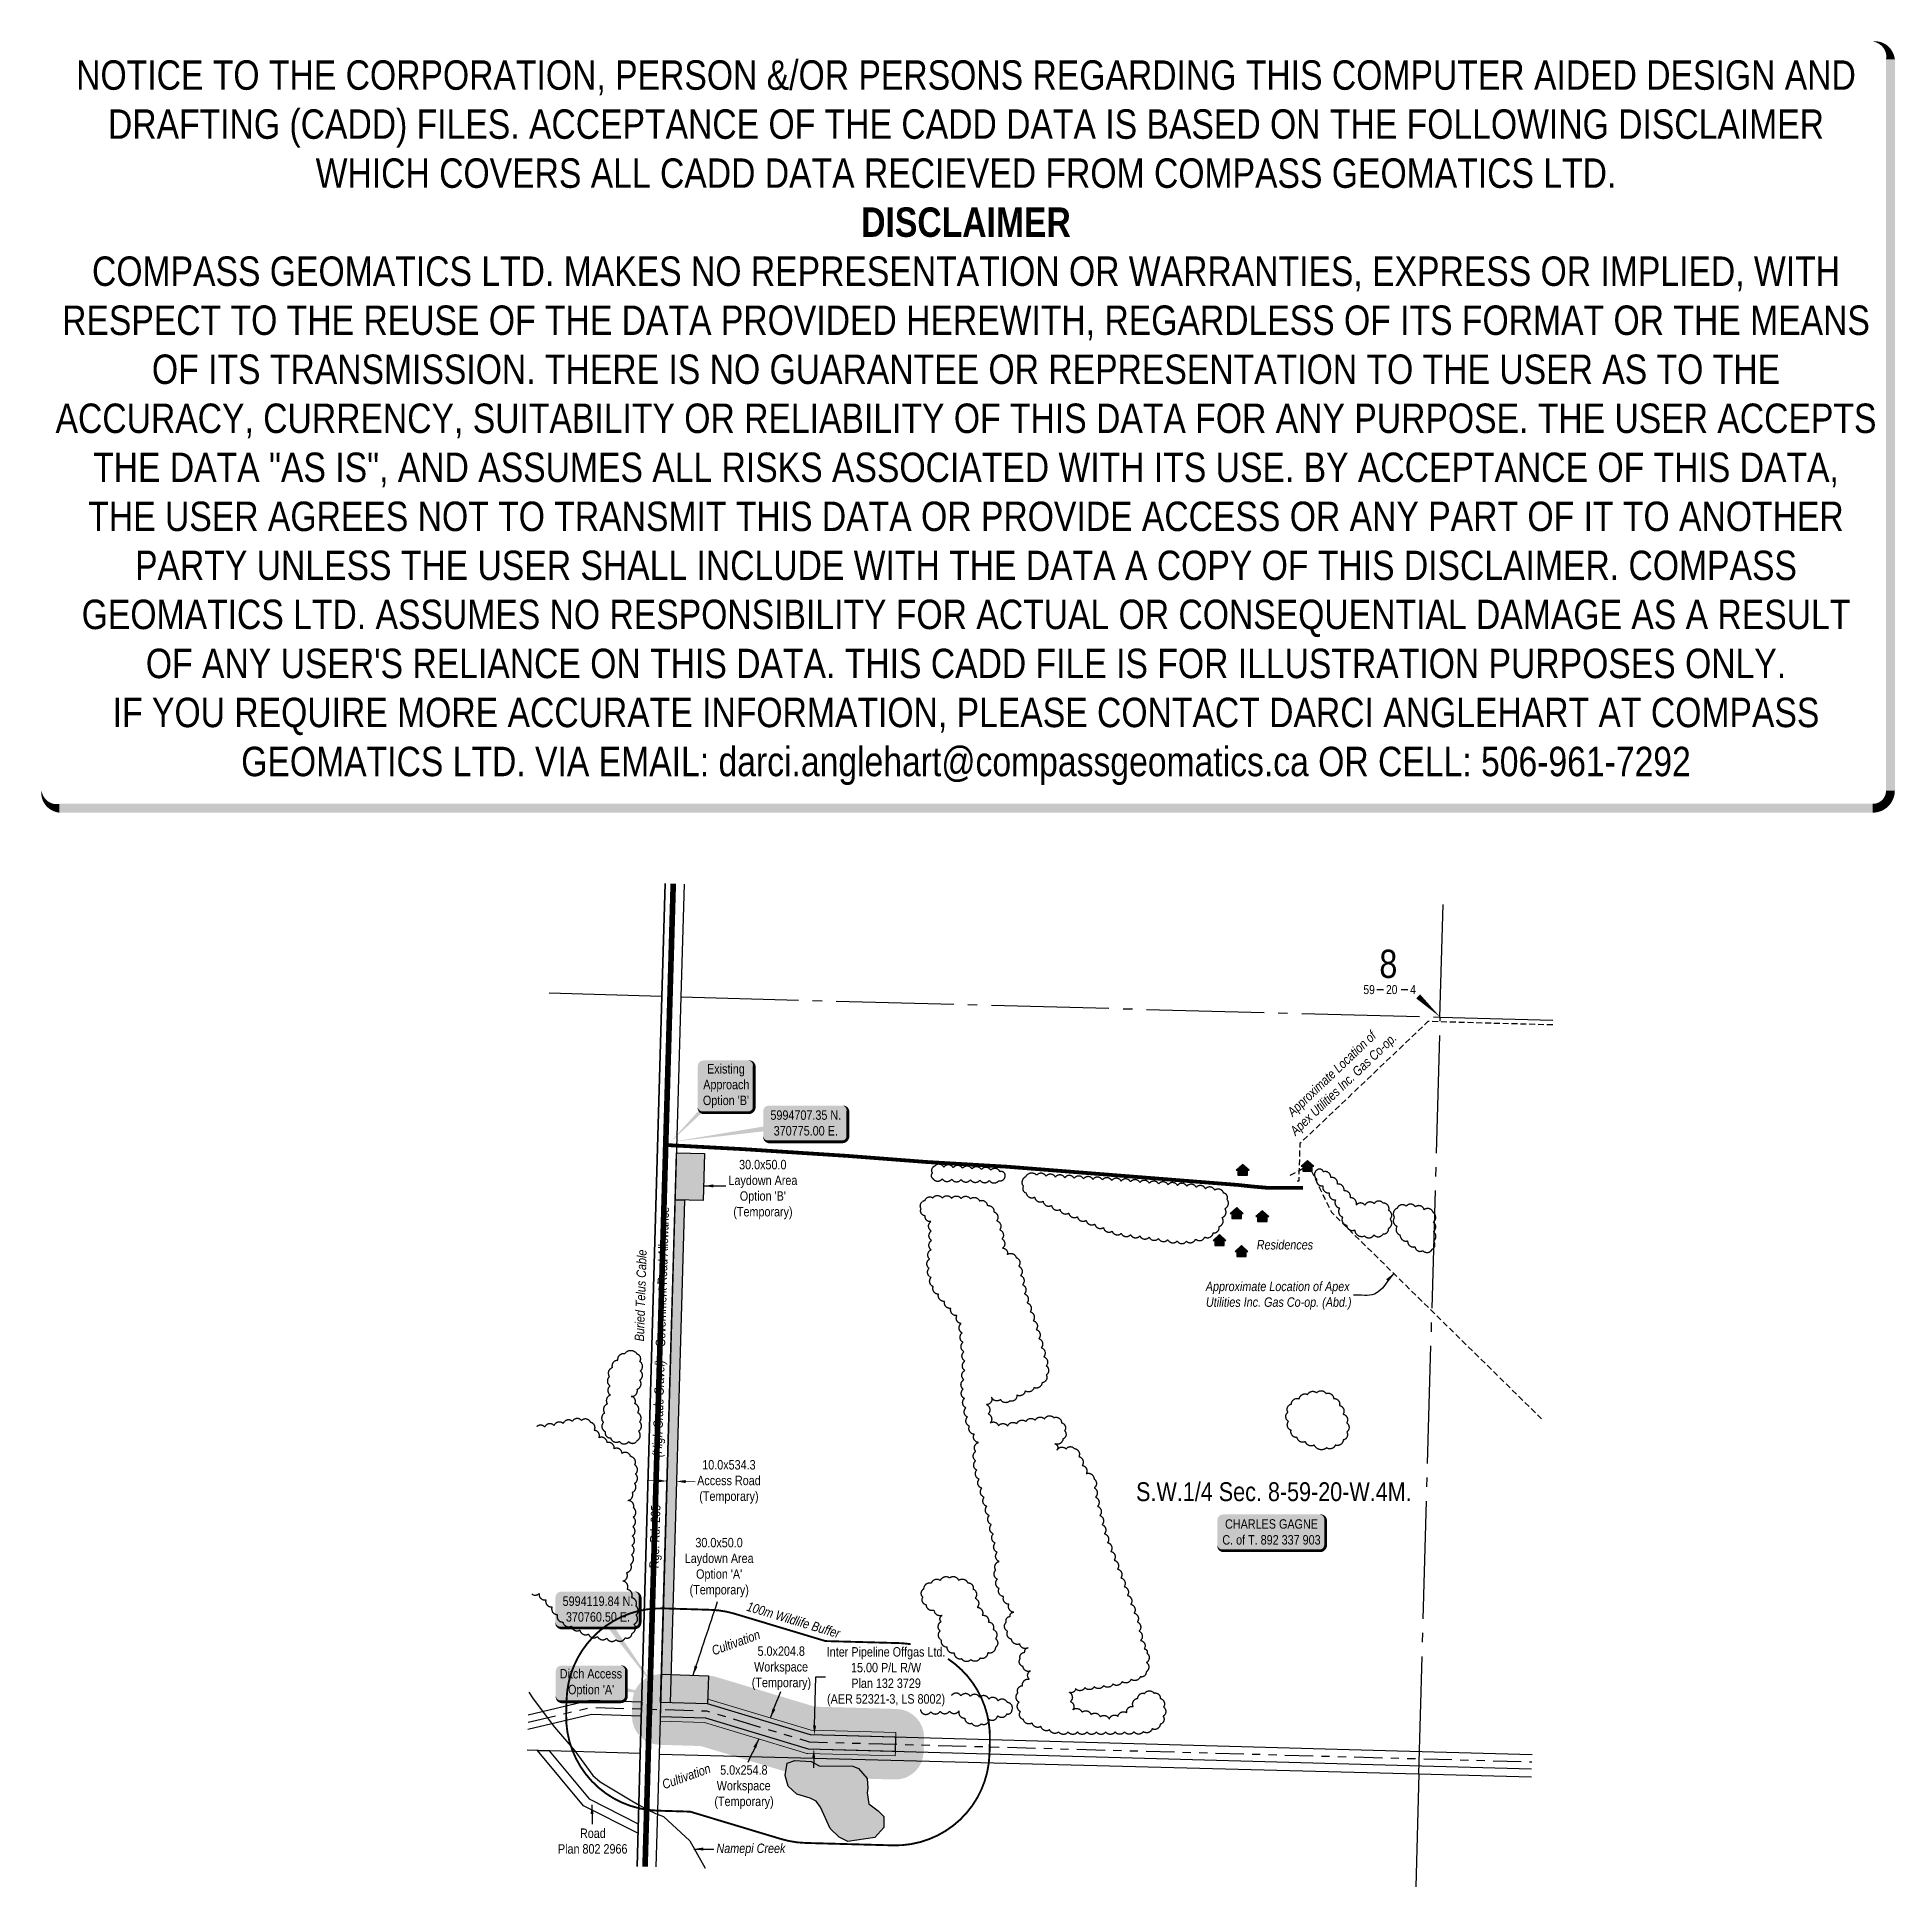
# Model space of a CAD drawing. Extents: x 370097 to 372071, y 5993917 to 5995882.
import ezdxf
from ezdxf.enums import TextEntityAlignment as Align

# ---------------------------------------------------------------- set-up
doc = ezdxf.new("R2010")
doc.units = 0
doc.header["$LTSCALE"] = 5
doc.header["$PDSIZE"] = 0.5
for name, pattern in [('0', [1, 1, 0]), ('foc-DRILLPATH', [14.75, 6, -1.75, 1.75, -1.75, 1.75, -1.75]), ('foc-QUARTERLINE', [33, 25, -3, 2, -3]), ('foc-TIELINE', [1.875, 1.25, -0.625]), ('UG_PIPE', [1.875, 1.25, -0.625])]:
    doc.linetypes.add(name, pattern=pattern)
doc.layers.get('Defpoints').update_dxf_attribs({"color": 9})
for name, color, linetype in [('10', 1, 'Continuous'), ('9', 3, 'Continuous'), ('AS-OWNER', 7, 'Continuous'), ('AS-PIPE-UG', 44, 'UG_PIPE'), ('AS-PIPE-UG-T', 44, 'Continuous'), ('AS-RESIDENCE', 14, 'Continuous'), ('AS-ROADS', 254, 'Continuous'), ('AS-TELUS', 224, 'foc-TEL'), ('C-RW', 13, 'Continuous'), ('C-SYMBOL', 7, 'Continuous'), ('L-QSEC', 8, 'foc-QUARTERLINE'), ('L-ROAD-T', 7, 'Continuous'), ('L-SEC', 7, 'Continuous'), ('L-SECLBL', 7, 'Continuous'), ('L-TITLEDB-T', 4, 'Continuous'), ('P-BUFFER-YELLOW', 50, 'foc-TIELINE'), ('P-BUFFER-YELLOW-T', 50, 'Continuous'), ('P-FNC BUFFER-H 30m', 51, 'Continuous'), ('P-PDRILLPATH', 12, 'foc-DRILLPATH'), ('P-PROPOSED', 10, 'Continuous'), ('P-PROPOSED-T', 10, 'Continuous'), ('P-TEMP-H', 41, 'Continuous'), ('P-TEMP_WORKSPACE', 46, 'Continuous'), ('T-BUSH', 110, '0'), ('T-WATER', 160, 'Continuous'), ('T-WATER-H', 133, 'Continuous'), ('T-WATER-T', 170, 'Continuous')]:
    doc.layers.add(name, color=color, linetype=linetype)
doc.layers.add('DISCLAIMER', color=7, linetype='Continuous', plot=False)
doc.layers.add('P-REPAIR-BLUE-H', color=7, linetype='Continuous', true_color=0xa0d6fd)
doc.layers.add('P-TEMP-T', color=46, linetype='Continuous', lineweight=18)
doc.layers.add('T-TEXT', color=48, linetype='Continuous', lineweight=18)
doc.styles.add('175L', font='ARIALN.TTF', dxfattribs={"height": 20})
doc.styles.add('80', font='ARIALN.TTF', dxfattribs={"height": 10})
doc.styles.add('80CG', font='ARIALN.TTF', dxfattribs={"height": 10})
doc.styles.add('80L', font='ARIALN.TTF', dxfattribs={"height": 10})
doc.styles.add('80LS', font='ARIALNI.TTF', dxfattribs={"height": 10})
doc.styles.add('foc-LtypeFont', font='ARIALN.TTF', dxfattribs={"height": 7.35})
doc.styles.add('SIMPLEX', font='ARIALN.TTF')
doc.linetypes.add('foc-TEL', pattern='A,2,-1,["T",foc-LtypeFont,S=0.2,R=0,X=-0.425,Y=-0.75],-1.24,8', length=12.24)
doc.linetypes.add('foc-TEL-NOLINE', pattern='A,0,-2,["T",foc-LtypeFont,S=0.2,R=0,X=-0.425,Y=-0.75],-10.24', length=12.24)
doc.linetypes.add('foc-TOPO-flowdirection-NOLINE', pattern='A,0,[">",foc-LtypeFont,S=0.3,R=0,X=0,Y=-0.945],-20,[">",foc-LtypeFont,S=0.3,R=0,X=0,Y=-0.945],0', length=20)
doc.dimstyles.new('Compass 5 000', dxfattribs={"dimscale": 5, "dimtxt": 9, "dimasz": 2, "dimexe": 0.2, "dimexo": 0.0625, "dimgap": 0.5, "dimtad": 0, "dimtih": 1, "dimtoh": 1, "dimzin": 0, "dimdsep": 46, "dimtxsty": '80CG', "dimcen": 0.1, "dimse1": 1, "dimse2": 1, "dimclrd": 256, "dimclrt": 256, "dimaunit": 1, "dimadec": 4, "dimazin": 0, "dimtfac": 0.06, "dimtofl": 0, "dimtmove": 0, "dimatfit": 1, "dimfxl": 0.2, "dimtolj": 1, "dimtzin": 0, "dimlwd": -1, "dimarcsym": 0})

msp = doc.modelspace()

# ---------------------------------------------------------------- texts
at = {"layer": 'AS-PIPE-UG-T', "insert": (371415.816, 5994733.532), "char_height": 10, "attachment_point": 1, "rotation": 43.610865, "style": '175L'}
msp.add_mtext_dynamic_manual_height_columns('\\pi11.779;{\\fArial Narrow|b0|i1|c0|p34;Approximate Location of \\P\\pi0.05;Apex Utilities Inc. Gas Co-op.}', width=148.59932, gutter_width=100, heights=[0], dxfattribs=at)
at = {"layer": 'AS-PIPE-UG-T', "insert": (371338.313, 5994559.606), "char_height": 10, "attachment_point": 1, "style": '175L'}
msp.add_mtext_dynamic_manual_height_columns('\\pi0.43881;{\\fArial Narrow|b0|i1|c0|p34;Approximate Location of Apex \\P\\pi0.60593;Utilities Inc. Gas Co-op. (Abd.)}', width=154.15866, gutter_width=100, heights=[0], dxfattribs=at)
at = {"layer": 'AS-RESIDENCE', "insert": (371392.911, 5994603.842), "char_height": 10, "attachment_point": 1, "style": '175L'}
msp.add_mtext_dynamic_manual_height_columns('{\\fArial Narrow|b0|i1|c0|p34;Residences}', width=43.96884, gutter_width=100, heights=[0], dxfattribs=at)
at = {"layer": 'AS-TELUS', "insert": (370731.764, 5994496.129), "char_height": 10, "attachment_point": 1, "rotation": 88.35363, "style": '175L'}
msp.add_mtext_dynamic_manual_height_columns('\\pi0.29898;{\\fArial Narrow|b0|i1|c0|p34;Buried Telus Cable}', width=97.23506, gutter_width=100, heights=[0], dxfattribs=at)
at = {"layer": 'C-SYMBOL', "color": 3, "style": '175L'}
msp.add_text('S.W.1/4 Sec. 8-59-20-W.4M.', height=20, dxfattribs=at).set_placement((371411.111, 5994320.494), align=Align.BOTTOM_CENTER)
at = {"layer": 'L-ROAD-T', "style": '80L'}
for s, p in [('Government Road Allowance', (370761.25, 5994564.681)), ('Rge. Rd. 205', (370753.321, 5994288.815))]:
    msp.add_text(s, height=10, rotation=88.35363, dxfattribs=at).set_placement(p, align=Align.MIDDLE_CENTER)
at = {"layer": 'L-TITLEDB-T', "insert": (370648.163, 5993978.639), "char_height": 10, "attachment_point": 1, "style": '175L'}
msp.add_mtext_dynamic_manual_height_columns('\\pi25.531;Road\\P\\pi2.1275;Plan 802 2966', width=76.72436, gutter_width=100, heights=[0], dxfattribs=at)
at = {"layer": 'P-BUFFER-YELLOW-T', "insert": (370852.118, 5994220.084), "char_height": 10, "attachment_point": 1, "rotation": 343.25783, "style": '80L'}
msp.add_mtext_dynamic_manual_height_columns('\\pi0.89925;{\\fArial Narrow|b0|i1|c0|p34;100m Wildlife Buffer}', width=103.60614, gutter_width=100, heights=[0], dxfattribs=at)
at = {"layer": 'P-TEMP-T', "char_height": 10, "attachment_point": 1, "style": '80L'}
for s, insert in [("\\pi16.476;30.0x50.0\\P\\pi5.1728;Laydown Area \\P\\pi17.212;Option 'B'\\P\\pi10.316;(Temporary)", (370826.343, 5994688.994)), ("\\pi16.476;30.0x50.0\\P\\pi5.1728;Laydown Area \\P\\pi17.212;Option 'A'\\P\\pi10.316;(Temporary)", (370779.875, 5994287.366)), ('\\pi16.452;5.0x204.8\\P\\pi12.806;Workspace\\P\\pi10.316;(Temporary)', (370845.964, 5994172.108)), ('\\pi16.452;5.0x254.8\\P\\pi12.806;Workspace\\P\\pi10.316;(Temporary)', (370806.249, 5994045.815))]:
    msp.add_mtext_dynamic_manual_height_columns(s, width=82.25553, gutter_width=50, heights=[0], dxfattribs=dict(at, insert=insert))
at = {"layer": 'T-TEXT', "style": '80LS'}
for s, rotation, p in [('(High Grade Gravel)', 88.35363, (370757.227, 5994424.739)), ('Cultivation', 20, (370839.326, 5994176.298)), ('Cultivation', 20, (370786.681, 5994034.085))]:
    msp.add_text(s, height=10, rotation=rotation, dxfattribs=at).set_placement(p, align=Align.MIDDLE_CENTER)
at = {"layer": 'T-WATER-T', "insert": (370818.435, 5993962.6), "char_height": 10.00107, "attachment_point": 1, "style": '80L'}
msp.add_mtext_dynamic_manual_height_columns('\\pi0.3263;{\\fArial Narrow|b0|i1|c0|p34;Namepi Creek}', width=73.92101, gutter_width=50, heights=[0], dxfattribs=at)

# ---------------------------------------------------------------- blocks, each defined once
blk = doc.blocks.new('L-SECLBL')
at = {"layer": '9', "color": 7}
for p, q in [((-5.1, -27.8), (-12.3, -27.8)), ((20.7, -27.8), (13.5, -27.8))]:
    blk.add_line(p, q, dxfattribs=at)
at = {"layer": '10', "color": 2, "style": 'SIMPLEX'}
blk.add_attdef('SEC', text='', height=30, dxfattribs=at).set_placement((0, 0), align=Align.MIDDLE)
at = {"layer": '10', "color": 5, "style": '80L'}
blk.add_attdef('TWP', text='', height=9.5, dxfattribs=at).set_placement((-14.4, -27.4), align=Align.MIDDLE_RIGHT)
blk.add_attdef('RGE', text='', height=9.5, dxfattribs=at).set_placement((3.6, -27.4), align=Align.MIDDLE_CENTER)
blk.add_attdef('MER', text='', height=9.5, dxfattribs=at).set_placement((23.2, -27.4), align=Align.MIDDLE_LEFT)
blk = doc.blocks.new('*U430')
h = blk.add_hatch(color=59)
edge = h.paths.add_edge_path()
edge.add_line((-51.5, -20), (51.5, -20))
edge.add_arc((51.5, -14), 6, 270, 360)
edge.add_line((57.5, -14), (57.5, 12.5))
edge.add_arc((51.5, 12.5), 6, 0, 90)
edge.add_line((51.5, 18.5), (-51.5, 18.5))
edge.add_arc((-51.5, 12.5), 6, 90, 180)
edge.add_line((-57.5, 12.5), (-57.5, -14))
edge.add_arc((-51.5, -14), 6, 180, 270)
at = {"color": 1, "flags": 128}
blk.add_lwpolyline([(-51.5, -20, 3, 3, 0), (51.5, -20, 3, 3, 0.414214), (57.5, -14, 3, 3, 0), (57.5, 12.5, 3, 0, 0.414214), (51.5, 18.5, 0, 0, 0), (-51.5, 18.5, 0, 0, 0.414214), (-57.5, 12.5, 0, 0, 0), (-57.5, -14, 0, 3, 0.414214)], format="xyseb", close=True, dxfattribs=at)
blk.add_lwpolyline([(-35.2, -11.2, 0, 7.5, 0), (0, 0, 0, 0, 0)], format="xyseb", dxfattribs=at)
at = {"color": 1, "style": '80'}
blk.add_attdef('ENTER_TEXT_001', (-36, -5), '', height=10, dxfattribs=at)
blk = doc.blocks.new('res_occ')
for points in [[(0.1, 0.89), (-1.26, -0.37), (1.46, -0.37)], [(-0.9, -1.43), (1.1, -1.43), (1.1, -0.37), (-0.9, -0.37)]]:
    blk.add_hatch(color=14).paths.add_polyline_path(points)
at = {"color": 14}
for points in [[(0.1, 0.89), (-1.26, -0.37), (1.46, -0.37)], [(-0.9, -1.43), (1.1, -1.43), (1.1, -0.37), (-0.9, -0.37)]]:
    blk.add_lwpolyline(points, close=True, dxfattribs=at)
blk = doc.blocks.new('*D431')
at = {"layer": 'Defpoints', "color": 0, "transparency": 16777216}
for p in [(370766.8, 5994368.4), (370776.8, 5994368.1), (370776.2, 5994347.5)]:
    blk.add_point(p, dxfattribs=at)
at = {"layer": 'P-TEMP-T', "transparency": 16777216}
for p, q in [((370756.2, 5994348.1), (370746.2, 5994348.4)), ((370786.2, 5994347.2), (370796.2, 5994346.9))]:
    blk.add_line(p, q, dxfattribs=at)
for points in [[(370756.2, 5994349.7), (370756.1, 5994346.4), (370766.2, 5994347.8)], [(370786.2, 5994348.9), (370786.1, 5994345.5), (370776.2, 5994347.5)]]:
    blk.add_solid(points, dxfattribs=at)
at = {"layer": 'P-TEMP-T', "transparency": 16777216, "insert": (370832, 5994346.9), "char_height": 10, "attachment_point": 5, "style": '80CG'}
blk.add_mtext('\\A1;10.0x534.3\\PAccess Road \\P(Temporary)', dxfattribs=at)
blk = doc.blocks.new('*U432')
h = blk.add_hatch(color=255)
edge = h.paths.add_edge_path()
edge.add_line((-31.5, -20), (31.5, -20))
edge.add_arc((31.5, -14), 6, 270, 360)
edge.add_line((37.5, -14), (37.5, 12.5))
edge.add_arc((31.5, 12.5), 6, 0, 90)
edge.add_line((31.5, 18.5), (-31.5, 18.5))
edge.add_arc((-31.5, 12.5), 6, 90, 180)
edge.add_line((-37.5, 12.5), (-37.5, -14))
edge.add_arc((-31.5, -14), 6, 180, 270)
at = {"color": 1, "flags": 128}
blk.add_lwpolyline([(-31.5, -20, 3, 3, 0), (31.5, -20, 3, 3, 0.414214), (37.5, -14, 3, 3, 0), (37.5, 12.5, 3, 0, 0.414214), (31.5, 18.5, 0, 0, 0), (-31.5, 18.5, 0, 0, 0.414214), (-37.5, 12.5, 0, 0, 0), (-37.5, -14, 0, 3, 0.414214)], format="xyseb", close=True, dxfattribs=at)
for points in [[(-25.5, -11, 0, 7.5, 0), (0, 0, 0, 0, 0)], [(73.5, -14.3, 0, 7.5, 0), (0, 0, 0, 0, 0)]]:
    blk.add_lwpolyline(points, format="xyseb", dxfattribs=at)
at = {"color": 1, "style": '80'}
blk.add_attdef('ENTER_TEXT_001', (-26.8, -4.9), '', height=10, dxfattribs=at)
blk = doc.blocks.new('*U433')
h = blk.add_hatch(color=255)
edge = h.paths.add_edge_path()
edge.add_line((-24, -28.5), (24, -28.5))
edge.add_arc((24, -22.5), 6, 270, 360)
edge.add_line((30, -22.5), (30, 21))
edge.add_arc((24, 21), 6, 0, 90)
edge.add_line((24, 27), (-24, 27))
edge.add_arc((-24, 21), 6, 90, 180)
edge.add_line((-30, 21), (-30, -22.5))
edge.add_arc((-24, -22.5), 6, 180, 270)
at = {"color": 1, "flags": 128}
blk.add_lwpolyline([(-24, -28.5, 3, 3, 0), (24, -28.5, 3, 3, 0.414214), (30, -22.5, 3, 3, 0), (30, 21, 3, 0, 0.414214), (24, 27, 0, 0, 0), (-24, 27, 0, 0, 0.414214), (-30, 21, 0, 0, 0), (-30, -22.5, 0, 3, 0.414214)], format="xyseb", close=True, dxfattribs=at)
for points in [[(-59.5, -60, 0, 7.5, 0), (0, 0, 0, 0, 0)], [(-25.5, -11, 0, 7.5, 0), (0, 0, 0, 0, 0)]]:
    blk.add_lwpolyline(points, format="xyseb", dxfattribs=at)
at = {"color": 1, "style": '80'}
blk.add_attdef('ENTER_TEXT_001', (-26.8, -4.9), '', height=10, dxfattribs=at)
blk = doc.blocks.new('*D435')
at = {"layer": 'Defpoints', "color": 0, "transparency": 16777216}
for p in [(370922.8, 5994078.1), (370968.3, 5994076.8), (370967.8, 5994061.8)]:
    blk.add_point(p, dxfattribs=at)
at = {"layer": 'P-PROPOSED-T', "color": 240, "transparency": 16777216}
for p, q in [((370923, 5994088.1), (370924.5, 5994139.8)), ((370924.5, 5994139.8), (370934.5, 5994139.8)), ((370922.1, 5994053.1), (370921.8, 5994043.1))]:
    blk.add_line(p, q, dxfattribs=at)
for points in [[(370921.4, 5994088.1), (370924.7, 5994088), (370922.8, 5994078.1)], [(370920.4, 5994053.1), (370923.7, 5994053), (370922.3, 5994063.1)]]:
    blk.add_solid(points, dxfattribs=at)
at = {"layer": 'P-PROPOSED-T', "transparency": 16777216, "insert": (370999, 5994139.8), "char_height": 10, "attachment_point": 5, "style": '80CG'}
blk.add_mtext('\\A1;Inter Pipeline Offgas Ltd.\\P15.00 P/L R/W\\PPlan 132 3729\\P(AER 52321-3, LS 8002)', dxfattribs=at)
blk = doc.blocks.new('*U441')
h = blk.add_hatch(color=255)
edge = h.paths.add_edge_path()
edge.add_line((-39, -20), (39, -20))
edge.add_arc((39, -14), 6, 270, 360)
edge.add_line((45, -14), (45, 12.5))
edge.add_arc((39, 12.5), 6, 0, 90)
edge.add_line((39, 18.5), (-39, 18.5))
edge.add_arc((-39, 12.5), 6, 90, 180)
edge.add_line((-45, 12.5), (-45, -14))
edge.add_arc((-39, -14), 6, 180, 270)
at = {"color": 1, "flags": 128}
blk.add_lwpolyline([(-39, -20, 3, 3, 0), (39, -20, 3, 3, 0.414214), (45, -14, 3, 3, 0), (45, 12.5, 3, 0, 0.414214), (39, 18.5, 0, 0, 0), (-39, 18.5, 0, 0, 0.414214), (-45, 12.5, 0, 0, 0), (-45, -14, 0, 3, 0.414214)], format="xyseb", close=True, dxfattribs=at)
for points in [[(-25.5, -11, 0, 7.5, 0), (0, 0, 0, 0, 0)], [(66.6, -90.9, 0, 7.5, 0), (0, 0, 0, 0, 0)]]:
    blk.add_lwpolyline(points, format="xyseb", dxfattribs=at)
at = {"color": 1, "style": '80'}
blk.add_attdef('ENTER_TEXT_001', (-26.8, -4.9), '', height=10, dxfattribs=at)
blk = doc.blocks.new('*U442')
h = blk.add_hatch(color=255)
edge = h.paths.add_edge_path()
edge.add_line((-39, -20), (39, -20))
edge.add_arc((39, -14), 6, 270, 360)
edge.add_line((45, -14), (45, 12.5))
edge.add_arc((39, 12.5), 6, 0, 90)
edge.add_line((39, 18.5), (-39, 18.5))
edge.add_arc((-39, 12.5), 6, 90, 180)
edge.add_line((-45, 12.5), (-45, -14))
edge.add_arc((-39, -14), 6, 180, 270)
at = {"color": 1, "flags": 128}
blk.add_lwpolyline([(-39, -20, 3, 3, 0), (39, -20, 3, 3, 0.414214), (45, -14, 3, 3, 0), (45, 12.5, 3, 0, 0.414214), (39, 18.5, 0, 0, 0), (-39, 18.5, 0, 0, 0.414214), (-45, 12.5, 0, 0, 0), (-45, -14, 0, 3, 0.414214)], format="xyseb", close=True, dxfattribs=at)
for points in [[(-140.3, -19.8, 0, 7.5, 0), (0, 0, 0, 0, 0)], [(-25.5, -11, 0, 7.5, 0), (0, 0, 0, 0, 0)]]:
    blk.add_lwpolyline(points, format="xyseb", dxfattribs=at)
at = {"color": 1, "style": '80'}
blk.add_attdef('ENTER_TEXT_001', (-26.8, -4.9), '', height=10, dxfattribs=at)
blk = doc.blocks.new('Disclaimer_Legal')
at = {"layer": 'DISCLAIMER', "color": 254, "flags": 128}
blk.add_lwpolyline([(-3612.9, -1104.6, 37.5, 37.5, 0), (4096.1, -1104.6, 37.5, 37.5, 0.414214), (4171.1, -1029.6, 37.5, 37.5, 0), (4171.1, 2078.7, 37.5, 0, 0.414214), (4096.1, 2153.7, 0, 0, 0), (-3612.9, 2153.7, 0, 0, 0.414214), (-3687.9, 2078.7, 0, 0, 0), (-3687.9, -1029.6, 0, 37.5, 0.414214)], format="xyseb", close=True, dxfattribs=at)
at = {"layer": 'DISCLAIMER', "color": 254, "insert": (241.6, 533.9), "char_height": 125, "width": 7717.568, "attachment_point": 5, "style": '80'}
blk.add_mtext('NOTICE TO THE CORPORATION, PERSON &/OR PERSONS REGARDING THIS COMPUTER AIDED DESIGN AND DRAFTING (CADD) FILES. ACCEPTANCE OF THE CADD DATA IS BASED ON THE FOLLOWING DISCLAIMER WHICH COVERS ALL CADD DATA RECIEVED FROM COMPASS GEOMATICS LTD.\\P{\\fArial Narrow|b1|i0|c0|p34;DISCLAIMER}\\PCOMPASS GEOMATICS LTD. MAKES NO REPRESENTATION OR WARRANTIES, EXPRESS OR IMPLIED, WITH RESPECT TO THE REUSE OF THE DATA PROVIDED HEREWITH, REGARDLESS OF ITS FORMAT OR THE MEANS OF ITS TRANSMISSION. THERE IS NO GUARANTEE OR REPRESENTATION TO THE USER AS TO THE ACCURACY, CURRENCY, SUITABILITY OR RELIABILITY OF THIS DATA FOR ANY PURPOSE. THE USER ACCEPTS THE DATA "AS IS", AND ASSUMES ALL RISKS ASSOCIATED WITH ITS USE. BY ACCEPTANCE OF THIS DATA, THE USER AGREES NOT TO TRANSMIT THIS DATA OR PROVIDE ACCESS OR ANY PART OF IT TO ANOTHER PARTY UNLESS THE USER SHALL INCLUDE WITH THE DATA A COPY OF THIS DISCLAIMER. COMPASS GEOMATICS LTD. ASSUMES NO RESPONSIBILITY FOR ACTUAL OR CONSEQUENTIAL DAMAGE AS A RESULT OF ANY USER\'S RELIANCE ON THIS DATA. THIS CADD FILE IS FOR ILLUSTRATION PURPOSES ONLY.\\PIF YOU REQUIRE MORE ACCURATE INFORMATION, PLEASE CONTACT DARCI ANGLEHART AT COMPASS GEOMATICS LTD. VIA EMAIL: darci.anglehart@compassgeomatics.ca OR CELL: 506-961-7292', dxfattribs=at)

# ---------------------------------------------------------------- dimensions: what is measured, and where the dimension line sits
at = {"layer": 'P-PROPOSED-T'}
dim = msp.add_linear_dim(base=(370922.759, 5994078.07), p1=(370967.845, 5994061.816), p2=(370968.26, 5994076.81), angle=88.41473, text='Inter Pipeline Offgas Ltd.\\P15.00 P/L R/W\\PPlan 132 3729\\P(AER 52321-3, LS 8002)', dimstyle='Compass 5 000', override={"dimclrd": 240}, dxfattribs=at)
dim.commit()
dim.dimension.update_dxf_attribs({"geometry": '*D435', "text_midpoint": (370999, 5994139.771), "dimtype": 161})
at = {"layer": 'P-TEMP-T'}
dim = msp.add_linear_dim(base=(370776.185, 5994347.496), p1=(370766.783, 5994368.435), p2=(370776.779, 5994368.148), angle=358.35363, text='10.0x534.3\\PAccess Road \\P(Temporary)', dimstyle='Compass 5 000', dxfattribs=at)
dim.commit()
dim.dimension.update_dxf_attribs({"geometry": '*D431', "text_midpoint": (370832.006, 5994346.921), "dimtype": 161})

# ---------------------------------------------------------------- hatches: boundary and pattern name
at = {"layer": 'P-FNC BUFFER-H 30m'}
h = msp.add_hatch(color=256, dxfattribs=at)
h.dxf.hatch_style = 1
h.paths.add_polyline_path([(371038.928, 5994059.849), (371039.343, 5994074.843, 0.41421356), (371010.185, 5994105.662), (370923.382, 5994108.064), (370818.047, 5994139.75, 0.06552506), (370810.32, 5994141.008), (370760.343, 5994142.532, 0.41472485), (370729.441, 5994113.408), (370729.01, 5994098.414, 0.41370246), (370758.083, 5994067.566), (370802.114, 5994066.223), (370907.51, 5994034.518, 0.06623104), (370915.322, 5994033.258), (371008.11, 5994030.69, 0.41421356)])
h.paths.add_polyline_path([(370916.152, 5994063.247), (370806.975, 5994096.089), (370758.997, 5994097.552), (370759.428, 5994112.546), (370809.405, 5994111.022), (370918.562, 5994078.186), (371009.355, 5994075.673), (371008.94, 5994060.679)], flags=16)
at = {"layer": 'P-REPAIR-BLUE-H'}
msp.add_hatch(color=256, dxfattribs=at).paths.add_polyline_path([(370759.428, 5994112.546), (370758.997, 5994097.552), (370806.975, 5994096.089), (370916.152, 5994063.247), (371008.94, 5994060.679), (371009.355, 5994075.673), (370918.562, 5994078.186), (370809.405, 5994111.022)])
at = {"layer": 'P-TEMP-H'}
h = msp.add_hatch(color=256, dxfattribs=at)
h.dxf.hatch_style = 1
h.paths.add_polyline_path([(370776.215, 5994696.569), (370806.202, 5994695.707), (370804.766, 5994645.728), (370774.778, 5994646.59)])
h = msp.add_hatch(color=256, dxfattribs=at)
h.dxf.hatch_style = 1
h.paths.add_polyline_path([(370759.428, 5994112.546), (370774.778, 5994646.59), (370784.774, 5994646.302), (370769.424, 5994112.241)])
h = msp.add_hatch(color=256, dxfattribs=at)
h.dxf.hatch_style = 1
h.paths.add_polyline_path([(370759.428, 5994112.546), (370760.343, 5994142.532), (370810.319, 5994141.008), (370809.405, 5994111.022)])
h = msp.add_hatch(color=256, dxfattribs=at)
h.dxf.hatch_style = 1
h.paths.add_polyline_path([(371009.355, 5994075.673), (370918.562, 5994078.186), (370809.405, 5994111.022), (370809.563, 5994116.196), (370919.365, 5994083.165), (371009.493, 5994080.671)])
h = msp.add_hatch(color=256, dxfattribs=at)
h.dxf.hatch_style = 1
edge = h.paths.add_edge_path()
edge.add_line((371008.94, 5994060.679), (370916.152, 5994063.247))
edge.add_line((370916.152, 5994063.247), (370806.975, 5994096.089))
edge.add_line((370806.975, 5994096.089), (370758.997, 5994097.552))
edge.add_line((370758.997, 5994097.552), (370758.854, 5994092.554))
edge.add_line((370758.854, 5994092.554), (370806.165, 5994091.111))
edge.add_line((370806.165, 5994091.111), (370914.712, 5994058.459))
edge.add_arc((370916.152, 5994063.247), 5, 253.25783, 268.41473)
edge.add_line((370916.014, 5994058.249), (371008.802, 5994055.681))
edge.add_line((371008.802, 5994055.681), (371008.94, 5994060.679))
at = {"layer": 'T-WATER-H'}
h = msp.add_hatch(color=256, dxfattribs=at)
h.dxf.hatch_style = 1
h.paths.add_polyline_path([(370894.069, 5994048.07), (370901.9, 5994050.879), (370919.569, 5994049.876), (370928.001, 5994045.26), (370963.741, 5994044.859), (370969.564, 5994042.451), (370978.8, 5994031.816), (370979.603, 5994021.581), (370979, 5994016.565), (370980.807, 5994004.926), (370990.445, 5993997.501), (370996.669, 5993991.28), (370996.465, 5993979.59), (370987.028, 5993969.155), (370958.316, 5993964.941), (370949.08, 5993969.557), (370939.643, 5993978.587), (370929.203, 5994001.463), (370924.829, 5994007.741), (370918.286, 5994011.011), (370904.067, 5994015.035), (370894.882, 5994023.461), (370891.736, 5994034.793)])

# ---------------------------------------------------------------- linework, layer by layer
at = {"layer": 'AS-PIPE-UG', "flags": 128}
for points in [[(371707.446, 5994832.37), (371588.841, 5994835.637), (371574.835, 5994836.022), (371438.628, 5994706.265), (371437.559, 5994666.262), (371432.558, 5994666.396)], [(371428.435, 5994672.877), (371448.106, 5994683.055), (371472.313, 5994633.33), (371695.557, 5994413.96)]]:
    msp.add_lwpolyline(points, dxfattribs=at)
at = {"layer": 'AS-ROADS', "flags": 128}
for points, const_width in [([(370742.881, 5993938.152), (370746.232, 5994057.509), (370769.356, 5994862.025), (370772.818, 5994982.424)], 6), ([(370764.838, 5994704.838), (370846.929, 5994700.438), (370957.176, 5994693.321), (371041.453, 5994686.821), (371127.76, 5994681.759), (371372.931, 5994662.403), (371388.295, 5994660.731), (371404.566, 5994659.334), (371442.209, 5994659.209)], 4)]:
    msp.add_lwpolyline(points, dxfattribs=dict(at, const_width=const_width))
at = {"layer": 'AS-TELUS', "linetype": 'foc-TEL-NOLINE', "flags": 128}
msp.add_lwpolyline([(370734.373, 5993938.375), (370737.737, 5994058.181), (370760.861, 5994862.704), (370764.31, 5994982.655)], dxfattribs=at)
at = {"layer": 'C-RW', "flags": 128}
for points in [[(370618.741, 5994099.398), (370684.303, 5994114.836), (370739.344, 5994113.158), (370738.887, 5994098.165), (370685.819, 5994099.783), (370618.293, 5994083.882)], [(371685.414, 5994056.963), (371516.777, 5994061.63), (370918.562, 5994078.186), (370809.405, 5994111.022), (370759.428, 5994112.546), (370758.997, 5994097.552), (370806.975, 5994096.089), (370916.152, 5994063.247), (371516.362, 5994046.636), (371684.987, 5994041.969)]]:
    msp.add_lwpolyline(points, dxfattribs=at)
at = {"layer": 'L-QSEC'}
for p, q in [((371587.634, 5994840.675), (371591.032, 5994960.267)), ((370760.861, 5994862.704), (370640.916, 5994866.329)), ((370780.974, 5994862.168), (371587.993, 5994840.666)), ((371565.147, 5994036.606), (371587.993, 5994840.666)), ((371587.634, 5994840.675), (371707.591, 5994837.479)), ((371565.147, 5994036.606), (371561.837, 5993916.653))]:
    msp.add_line(p, q, dxfattribs=at)
at = {"layer": 'L-SEC'}
for p, q in [((370764.31, 5994982.655), (370760.861, 5994862.704)), ((370784.422, 5994982.11), (370780.973, 5994862.125)), ((370760.861, 5994862.704), (370737.737, 5994058.181)), ((370780.973, 5994862.126), (370757.849, 5994057.603)), ((370737.737, 5994058.181), (370617.652, 5994061.736)), ((370737.737, 5994058.181), (370734.373, 5993938.375)), ((370757.849, 5994057.617), (370754.487, 5993937.847)), ((370757.851, 5994057.657), (371564.788, 5994036.616)), ((371564.788, 5994036.616), (371684.749, 5994033.577))]:
    msp.add_line(p, q, dxfattribs=at)
at = {"layer": 'L-SECLBL', "flags": 128}
msp.add_lwpolyline([(371587.993, 5994840.666, 0, 6, 0), (371564.432, 5994862.706, 0, 0, 0)], format="xyseb", dxfattribs=at)
at = {"layer": 'L-TITLEDB-T', "flags": 128}
msp.add_lwpolyline([(370640.89, 5994061.179), (370683.336, 5994010.166), (370735.548, 5993983.683), (370735.271, 5993973.62), (370677.546, 5994002.897), (370628.755, 5994061.535)], close=True, dxfattribs=at)
at = {"layer": 'P-BUFFER-YELLOW', "ltscale": 2, "const_width": 2, "flags": 128}
msp.add_lwpolyline([(371025.207, 5994174.409, 0.03289338), (371012.121, 5994175.635), (370934.628, 5994177.779), (370838.212, 5994206.783, 0.06552506), (370812.453, 5994210.975), (370762.476, 5994212.499, 0.41472485), (370659.47, 5994115.419), (370659.039, 5994100.425, 0.41370246), (370755.95, 5993997.598), (370790.772, 5993996.537), (370887.346, 5993967.486, 0.06623104), (370913.386, 5993963.285), (371006.173, 5993960.717, 0.41421356), (371108.902, 5994057.912), (371109.317, 5994072.907, 0.25816251), (371064.815, 5994158.885, 0.25816251)], format="xyb", dxfattribs=at)
at = {"layer": 'P-PDRILLPATH', "flags": 128}
msp.add_lwpolyline([(370618.517, 5994091.64), (370685.061, 5994107.31), (370739.115, 5994105.661), (370759.226, 5994105.048), (370808.19, 5994103.555), (370917.357, 5994070.716), (371516.57, 5994054.133), (371685.201, 5994049.466)], dxfattribs=at)
at = {"layer": 'P-PROPOSED', "flags": 128}
msp.add_lwpolyline([(370759.428, 5994112.546), (370758.997, 5994097.552), (370806.975, 5994096.089), (370916.152, 5994063.247), (371008.94, 5994060.679), (371009.355, 5994075.673), (370918.562, 5994078.186), (370809.405, 5994111.022)], close=True, dxfattribs=at)
at = {"layer": 'P-TEMP-T', "flags": 128}
msp.add_lwpolyline([(371009.355, 5994075.673), (370918.562, 5994078.186), (370809.405, 5994111.022), (370809.563, 5994116.196), (370919.365, 5994083.165), (371009.493, 5994080.671)], close=True, dxfattribs=at)
msp.add_lwpolyline([(371008.94, 5994060.679), (370916.152, 5994063.247), (370806.975, 5994096.089), (370758.997, 5994097.552), (370758.854, 5994092.554), (370806.165, 5994091.111), (370914.712, 5994058.459, 0.06623104), (370916.014, 5994058.249), (371008.802, 5994055.681)], format="xyb", close=True, dxfattribs=at)
at = {"layer": 'P-TEMP_WORKSPACE', "flags": 128}
for points in [[(370776.215, 5994696.569), (370806.202, 5994695.707), (370804.766, 5994645.728), (370774.778, 5994646.59)], [(370759.428, 5994112.546), (370774.778, 5994646.59), (370784.774, 5994646.302), (370769.424, 5994112.241)], [(370759.428, 5994112.546), (370760.343, 5994142.532), (370810.319, 5994141.008), (370809.405, 5994111.022)]]:
    msp.add_lwpolyline(points, close=True, dxfattribs=at)
at = {"layer": 'T-BUSH', "flags": 128}
for points in [[(371048.734, 5994669.175, 0.52056705), (371058.728, 5994668.852, 0.52056705), (371068.723, 5994668.53, 0.52056705), (371078.718, 5994668.207, 0.52056705), (371088.713, 5994667.885, 0.52056705), (371098.708, 5994667.563, 0.52056705), (371108.702, 5994667.24, 0.52056705), (371118.697, 5994666.918, 0.52056705), (371125.587, 5994672.477, 0.52056705), (371120.056, 5994676.504, 0.52056705), (371110.224, 5994678.128, 0.52056705), (371100.246, 5994678.793, 0.52056705), (371090.269, 5994679.458, 0.52056705), (371080.291, 5994680.123, 0.52056705), (371070.313, 5994680.788, 0.52056705), (371060.335, 5994681.452, 0.52056705), (371050.357, 5994682.117, 0.52056705), (371048.249, 5994675.037, 0.52056705)], [(371507.482, 5994608.251, 0.52056705), (371517.418, 5994609.376, 0.52056705), (371527.355, 5994610.5, 0.52056705), (371532.895, 5994616.3, 0.52056705), (371534.628, 5994626.148, 0.52056705), (371533.205, 5994635.222, 0.52056705), (371527.106, 5994643.147, 0.52056705), (371517.674, 5994642.514, 0.52056705), (371507.822, 5994640.801, 0.52056705), (371498.661, 5994640.914, 0.52056705), (371492.412, 5994648.721, 0.52056705), (371485.631, 5994656.058, 0.52056705), (371478.637, 5994663.205, 0.52056705), (371471.643, 5994670.352, 0.52056705), (371463.693, 5994676.366, 0.52056705), (371457.083, 5994678.457, 0.52056705), (371456.428, 5994668.701, 0.52056705), (371463.19, 5994661.334, 0.52056705), (371469.953, 5994653.967, 0.52056705), (371476.715, 5994646.6, 0.52056705), (371481.095, 5994637.84, 0.52056705), (371484.203, 5994628.335, 0.52056705), (371488.396, 5994619.696, 0.52056705), (371496.972, 5994614.553, 0.52056705)], [(371147.165, 5994670.888, 0.52056705), (371144.949, 5994661.137, 0.52056705), (371147.884, 5994653.847, 0.52056705), (371156.863, 5994649.444, 0.52056705), (371165.842, 5994645.042, 0.52056705), (371174.821, 5994640.64, 0.52056705), (371183.837, 5994636.32, 0.52056705), (371193.063, 5994632.464, 0.52056705), (371202.29, 5994628.608, 0.52056705), (371211.517, 5994624.752, 0.52056705), (371220.743, 5994620.895, 0.52056705), (371229.97, 5994617.039, 0.52056705), (371239.196, 5994613.183, 0.52056705), (371248.848, 5994610.892, 0.52056705), (371258.758, 5994609.548, 0.52056705), (371268.667, 5994608.204, 0.52056705), (371278.576, 5994606.861, 0.52056705), (371288.485, 5994605.517, 0.52056705), (371298.395, 5994604.173, 0.52056705), (371308.304, 5994602.83, 0.52056705), (371318.166, 5994602.533, 0.52056705), (371327.913, 5994604.768, 0.52056705), (371337.653, 5994607.022, 0.52056705), (371346.599, 5994611.492, 0.52056705), (371352.9, 5994618.256, 0.52056705), (371356.064, 5994627.742, 0.52056705), (371358.993, 5994637.295, 0.52056705), (371361.273, 5994647.031, 0.52056705), (371357.727, 5994653.741, 0.52056705), (371348.283, 5994656.867, 0.52056705), (371338.4, 5994658.393, 0.52056705), (371328.517, 5994659.919, 0.52056705), (371318.598, 5994661.131, 0.52056705), (371308.628, 5994661.912, 0.52056705), (371298.659, 5994662.693, 0.52056705), (371288.689, 5994663.473, 0.52056705), (371278.72, 5994664.254, 0.52056705), (371268.75, 5994665.035, 0.52056705), (371258.781, 5994665.816, 0.52056705), (371248.81, 5994666.581, 0.52056705), (371238.828, 5994667.172, 0.52056705), (371228.845, 5994667.763, 0.52056705), (371218.863, 5994668.354, 0.52056705), (371208.88, 5994668.946, 0.52056705), (371198.898, 5994669.537, 0.52056705), (371188.915, 5994670.128, 0.52056705), (371178.936, 5994670.758, 0.52056705), (371168.983, 5994671.726, 0.52056705), (371159.03, 5994672.694, 0.52056705)], [(371276.223, 5994164.993, -0.52056705), (371275.789, 5994155.002, -0.52056705), (371275.354, 5994145.012, -0.52056705), (371269.026, 5994139.773, -0.52056705), (371259.355, 5994137.229, -0.52056705), (371249.684, 5994134.686, -0.52056705), (371240.013, 5994132.142, -0.52056705), (371230.18, 5994130.464, -0.52056705), (371220.242, 5994129.351, -0.52056705), (371210.304, 5994128.239, -0.52056705), (371200.366, 5994127.127, -0.52056705), (371193.754, 5994123.361, -0.52056705), (371194.876, 5994113.424, -0.52056705), (371197.428, 5994104.732, -0.52056705), (371207.115, 5994102.251, -0.52056705), (371216.802, 5994099.771, -0.52056705), (371226.49, 5994097.29, -0.52056705), (371236.177, 5994094.81, -0.52056705), (371245.469, 5994097.949, -0.52056705), (371254.714, 5994101.762, -0.52056705), (371261.566, 5994108.3, -0.52056705), (371266.547, 5994116.972, -0.52056705), (371273.69, 5994122.068, -0.52056705), (371283.682, 5994122.453, -0.52056705), (371290.268, 5994116.863, -0.52056705), (371293.903, 5994107.815, -0.52056705), (371293.368, 5994097.829, -0.52056705), (371290.412, 5994089.363, -0.52056705), (371281.653, 5994084.539, -0.52056705), (371272.422, 5994081.519, -0.52056705), (371262.422, 5994081.441, -0.52056705), (371252.423, 5994081.363, -0.52056705), (371242.423, 5994081.285, -0.52056705), (371232.423, 5994081.207, -0.52056705), (371222.423, 5994081.207, -0.52056705), (371212.423, 5994081.207, -0.52056705), (371202.423, 5994081.207, -0.52056705), (371192.423, 5994081.207, -0.52056705), (371182.423, 5994081.207, -0.52056705), (371172.853, 5994083.489, -0.52056705), (371163.537, 5994087.125, -0.52056705), (371154.221, 5994090.76, -0.52056705), (371144.906, 5994094.396, -0.52056705), (371141.731, 5994102.869, -0.52056705), (371140.379, 5994112.777, -0.52056705), (371139.027, 5994122.685, -0.52056705), (371143.977, 5994130.388, -0.52056705), (371151.212, 5994137.29, -0.52056705), (371152.254, 5994146.048, -0.52056705), (371144.571, 5994150.68, -0.52056705), (371141.496, 5994159.026, -0.52056705), (371146.58, 5994165.843, -0.52056705), (371150.054, 5994170.644, -0.52056705), (371140.956, 5994174.795, -0.52056705), (371132.356, 5994179.819, -0.52056705), (371128.208, 5994188.046, -0.52056705), (371126.749, 5994197.939, -0.52056705), (371130.815, 5994203.889, -0.52056705), (371134.872, 5994208.337, -0.52056705), (371129.607, 5994216.834, -0.52056705), (371123.943, 5994225.075, -0.52056705), (371119.04, 5994233.627, -0.52056705), (371117.306, 5994243.476, -0.52056705), (371115.572, 5994253.325, -0.52056705), (371119.122, 5994262.338, -0.52056705), (371117.042, 5994272.119, -0.52056705), (371114.964, 5994281.901, -0.52056705), (371112.893, 5994291.684, -0.52056705), (371110.821, 5994301.467, -0.52056705), (371108.619, 5994311.218, -0.52056705), (371105.95, 5994320.855, -0.52056705), (371103.281, 5994330.493, -0.52056705), (371100.612, 5994340.13, -0.52056705), (371097.943, 5994349.767, -0.52056705), (371095.274, 5994359.404, -0.52056705), (371094.141, 5994369.331, -0.52056705), (371094.176, 5994379.176, -0.52056705), (371097.084, 5994388.744, -0.52056705), (371092.6, 5994397.467, -0.52056705), (371087.609, 5994406.133, -0.52056705), (371085.428, 5994415.8, -0.52056705), (371083.815, 5994425.669, -0.52056705), (371082.202, 5994435.538, -0.52056705), (371080.787, 5994445.414, -0.52056705), (371081.671, 5994455.375, -0.52056705), (371082.554, 5994465.336, -0.52056705), (371082.787, 5994475.292, -0.52056705), (371081.764, 5994485.24, -0.52056705), (371080.74, 5994495.187, -0.52056705), (371079.717, 5994505.135, -0.52056705), (371078.694, 5994515.082, -0.52056705), (371074.282, 5994523.568, -0.52056705), (371067.748, 5994531.138, -0.52056705), (371061.214, 5994538.707, -0.52056705), (371054.679, 5994546.277, -0.52056705), (371049.11, 5994554.336, -0.52056705), (371046.874, 5994564.083, -0.52056705), (371044.637, 5994573.829, -0.52056705), (371045.266, 5994583.681, -0.52056705), (371046.784, 5994593.565, -0.52056705), (371047.379, 5994603.502, -0.52056705), (371046.99, 5994613.494, -0.52056705), (371046.602, 5994623.487, -0.52056705), (371040.586, 5994629.608, -0.52056705), (371036.164, 5994637.064, -0.52056705), (371040.428, 5994645.978, -0.52056705), (371048.688, 5994648.694, -0.52056705), (371058.685, 5994648.433, -0.52056705), (371068.681, 5994648.172, -0.52056705), (371078.678, 5994647.911, -0.52056705), (371088.674, 5994647.65, -0.52056705), (371098.122, 5994645.521, -0.52056705), (371106.669, 5994640.329, -0.52056705), (371113.51, 5994633.783, -0.52056705), (371116.635, 5994624.284, -0.52056705), (371119.761, 5994614.785, -0.52056705), (371122.266, 5994605.17, -0.52056705), (371122.772, 5994595.183, -0.52056705), (371127.754, 5994588.545, -0.52056705), (371137.193, 5994585.243, -0.52056705), (371139.944, 5994576.088, -0.52056705), (371141.966, 5994566.295, -0.52056705), (371143.988, 5994556.501, -0.52056705), (371146.009, 5994546.708, -0.52056705), (371148.814, 5994537.13, -0.52056705), (371152.096, 5994527.684, -0.52056705), (371155.378, 5994518.238, -0.52056705), (371158.659, 5994508.791, -0.52056705), (371161.347, 5994499.161, -0.52056705), (371163.979, 5994489.514, -0.52056705), (371166.612, 5994479.867, -0.52056705), (371169.245, 5994470.219, -0.52056705), (371169.254, 5994460.565, -0.52056705), (371164.697, 5994452.137, -0.52056705), (371156.228, 5994447.127, -0.52056705), (371146.86, 5994443.629, -0.52056705), (371138.11, 5994439.037, -0.52056705), (371130.281, 5994432.815, -0.52056705), (371120.769, 5994434.447, -0.52056705), (371111.077, 5994436.912, -0.52056705), (371105.743, 5994428.977, -0.52056705), (371107.555, 5994419.208, -0.52056705), (371109.549, 5994409.409, -0.52056705), (371118.466, 5994406.495, -0.52056705), (371128.209, 5994406.137, -0.52056705), (371137.871, 5994408.713, -0.52056705), (371147.585, 5994411.034, -0.52056705), (371157.489, 5994412.418, -0.52056705), (371167.393, 5994413.801, -0.52056705), (371177.297, 5994415.185, -0.52056705), (371185.527, 5994409.7, -0.52056705), (371188.777, 5994401.222, -0.52056705), (371186.967, 5994392.48, -0.52056705), (371178.346, 5994387.412, -0.52056705), (371180.645, 5994380.599, -0.52056705), (371190.42, 5994381.91, -0.52056705), (371198.935, 5994382.36, -0.52056705), (371203.914, 5994373.781, -0.52056705), (371207.396, 5994364.406, -0.52056705), (371211.676, 5994355.664, -0.52056705), (371219.998, 5994350.119, -0.52056705), (371220.18, 5994340.511, -0.52056705), (371221.56, 5994330.686, -0.52056705), (371223.793, 5994320.939, -0.52056705), (371226.205, 5994311.235, -0.52056705), (371228.616, 5994301.53, -0.52056705), (371231.027, 5994291.825, -0.52056705), (371234.401, 5994282.419, -0.52056705), (371237.922, 5994273.06, -0.52056705), (371241.443, 5994263.7, -0.52056705), (371244.963, 5994254.34, -0.52056705), (371248.484, 5994244.98, -0.52056705), (371252.004, 5994235.621, -0.52056705), (371255.525, 5994226.261, -0.52056705), (371259.046, 5994216.901, -0.52056705), (371262.566, 5994207.541, -0.52056705), (371266.087, 5994198.181, -0.52056705), (371267.849, 5994188.354, -0.52056705), (371269.443, 5994178.482, -0.52056705), (371273.404, 5994169.499, -0.52056705)], [(371580.423, 5994633.085, 0.52056705), (371570.893, 5994636.115, 0.52056705), (371561.364, 5994639.146, 0.52056705), (371551.745, 5994639.82, 0.52056705), (371542.014, 5994637.516, 0.52056705), (371539.331, 5994628.06, 0.52056705), (371542.104, 5994618.452, 0.52056705), (371545.392, 5994609.188, 0.52056705), (371553.203, 5994602.944, 0.52056705), (371561.013, 5994596.699, 0.52056705), (371569.371, 5994592.52, 0.52056705), (371579.249, 5994594.078, 0.52056705), (371580.712, 5994602.759, 0.52056705), (371580.617, 5994612.758, 0.52056705), (371580.522, 5994622.758, 0.52056705)], [(370720.999, 5994482.953, 0.52056705), (370713.791, 5994476.021, 0.52056705), (370708.058, 5994468.171, 0.52056705), (370705.018, 5994458.644, 0.52056705), (370705.734, 5994448.931, 0.52056705), (370706.081, 5994439.016, 0.52056705), (370702.9, 5994429.603, 0.52056705), (370700, 5994420.099, 0.52056705), (370698.719, 5994410.182, 0.52056705), (370700.518, 5994400.39, 0.52056705), (370706.332, 5994393.736, 0.52056705), (370715.599, 5994389.978, 0.52056705), (370725.488, 5994389.641, 0.52056705), (370734.565, 5994390.915, 0.52056705), (370735.83, 5994400.835, 0.52056705), (370737.095, 5994410.755, 0.52056705), (370734.962, 5994420.379, 0.52056705), (370732.004, 5994429.931, 0.52056705), (370728.074, 5994437.79, 0.52056705), (370734.553, 5994445.349, 0.52056705), (370737.239, 5994454.982, 0.52056705), (370737.886, 5994464.835, 0.52056705), (370737.326, 5994474.819, 0.52056705), (370734.593, 5994482.57, 0.52056705)], [(371454.004, 5994386.111, -0.52056705), (371444.711, 5994389.803, -0.52056705), (371435.833, 5994394.067, -0.52056705), (371429.445, 5994401.761, -0.52056705), (371426.679, 5994411.151, -0.52056705), (371426.086, 5994420.98, -0.52056705), (371429.731, 5994429.625, -0.52056705), (371438.094, 5994435.104, -0.52056705), (371446.98, 5994439.692, -0.52056705), (371456.448, 5994441.489, -0.52056705), (371466.427, 5994440.841, -0.52056705), (371474.541, 5994435.479, -0.52056705), (371480.838, 5994428.071, -0.52056705), (371484.651, 5994418.827, -0.52056705), (371488.465, 5994409.582, -0.52056705), (371488.595, 5994399.98, -0.52056705), (371484.789, 5994391.438, -0.52056705), (371476.351, 5994386.072, -0.52056705), (371467.07, 5994383.178, -0.52056705)], [(371058.563, 5994205.076, -0.52056705), (371050.198, 5994210.555, -0.52056705), (371041.833, 5994216.035, -0.52056705), (371038.128, 5994224.478, -0.52056705), (371039.283, 5994233.328, -0.52056705), (371047.223, 5994239.408, -0.52056705), (371056.83, 5994242.178, -0.52056705), (371066.44, 5994244.941, -0.52056705), (371076.076, 5994242.279, -0.52056705), (371085.712, 5994239.604, -0.52056705), (371091.369, 5994233.125, -0.52056705), (371093.611, 5994223.379, -0.52056705), (371095.894, 5994213.651, -0.52056705), (371101.249, 5994205.205, -0.52056705), (371107.907, 5994198.034, -0.52056705), (371112.851, 5994190.076, -0.52056705), (371115.229, 5994180.373, -0.52056705), (371115.191, 5994171.058, -0.52056705), (371106.997, 5994165.325, -0.52056705), (371098.803, 5994159.593, -0.52056705), (371089.036, 5994158.135, -0.52056705), (371079.572, 5994158.824, -0.52056705), (371071.779, 5994165.091, -0.52056705), (371063.986, 5994171.357, -0.52056705), (371058.006, 5994178.664, -0.52056705), (371056.53, 5994188.555, -0.52056705), (371057.456, 5994198.425, -0.52056705)]]:
    msp.add_lwpolyline(points, format="xyb", close=True, dxfattribs=at)
for points in [[(370622.454, 5994227.795, 0.3614202), (370630.247, 5994228.209, 0.52056705), (370637.412, 5994221.666, 0.52056705), (370644, 5994214.142, 0.52056705), (370649.662, 5994205.906, 0.52056705), (370655.561, 5994197.973, 0.52056705), (370664.608, 5994193.712, 0.52056705), (370673.655, 5994189.451, 0.52056705), (370682.701, 5994185.19, 0.52056705), (370692.29, 5994182.644, 0.52056705), (370702.143, 5994180.937, 0.52056705), (370711.996, 5994179.23, 0.52056705), (370721.761, 5994181.269, 0.52056705), (370729.019, 5994185.936, 0.52056705), (370731.164, 5994195.703, 0.52056705), (370733.309, 5994205.47, 0.52056705), (370733.112, 5994214.929, 0.52056705), (370728.513, 5994223.809, 0.52056705), (370723.914, 5994232.688, 0.52056705), (370719.315, 5994241.568, 0.52056705), (370723.241, 5994250.545, 0.52056705), (370727.635, 5994259.528, 0.52056705), (370728.407, 5994269.442, 0.52056705), (370728.888, 5994279.43, 0.52056705), (370729.37, 5994289.419, 0.52056705), (370729.852, 5994299.407, 0.52056705), (370730.334, 5994309.396, 0.52056705), (370730.678, 5994319.339, 0.52056705), (370724.439, 5994327.105, 0.52056705), (370729.319, 5994335.834, 0.52056705), (370731.733, 5994345.327, 0.52056705), (370732.653, 5994355.285, 0.52056705), (370731.935, 5994364.936, 0.52056705), (370727.478, 5994373.888, 0.52056705), (370718.474, 5994377.219, 0.52056705), (370710.13, 5994382.192, 0.52056705), (370702.551, 5994388.677, 0.52056705), (370693.975, 5994393.82, 0.52056705), (370688.929, 5994401.642, 0.52056705), (370685.12, 5994410.052, 0.52056705), (370675.338, 5994412.126, 0.52056705), (370665.599, 5994411.275, 0.52056705), (370655.883, 5994408.909, 0.52056705), (370646.117, 5994406.794, 0.52056705), (370636.233, 5994405.278, 0.41502694), (370627.59, 5994405.459)], [(371035.457, 5994104.947, 0.10484989), (371036.505, 5994102.266, 0.52056705), (371046.496, 5994102.682, 0.52056705), (371056.488, 5994103.098, 0.52056705), (371066.485, 5994103.316, 0.52056705), (371076.483, 5994103.527, 0.52056705), (371082.638, 5994095.948, 0.52056705), (371090.022, 5994090.539, 0.52056705), (371099.995, 5994089.806, 0.52056705), (371108.647, 5994094.517, 0.52056705), (371117.653, 5994098.503, 0.52056705), (371127.475, 5994100.383, 0.52056705), (371132.82, 5994104.795, 0.52056705), (371127.908, 5994112.458, 0.52056705), (371118.085, 5994114.328, 0.52056705), (371108.261, 5994116.198, 0.52056705), (371098.438, 5994118.068, 0.52056705), (371088.515, 5994119.104, 0.52056705), (371078.527, 5994119.576, 0.52056705), (371068.538, 5994120.049)]]:
    msp.add_lwpolyline(points, format="xyb", dxfattribs=at)
at = {"layer": 'T-WATER', "flags": 128}
msp.add_lwpolyline([(370619.44, 5994123.579), (370624.006, 5994116.538), (370646.794, 5994086.131), (370668.076, 5994061.058), (370687.229, 5994035.007), (370695.279, 5994028.312), (370726.973, 5994009.155), (370734.703, 5994004.481), (370736.293, 5994003.653), (370745.993, 5993998.599), (370754.005, 5993994.425), (370762.485, 5993991.226), (370790.413, 5993965.372), (370806.848, 5993936.473)], dxfattribs=at)
at = {"layer": 'T-WATER', "linetype": 'foc-TOPO-flowdirection-NOLINE', "flags": 128}
msp.add_lwpolyline([(370619.44, 5994123.579), (370624.006, 5994116.538), (370646.794, 5994086.131), (370668.076, 5994061.058), (370687.229, 5994035.007), (370695.279, 5994028.312), (370726.973, 5994009.155), (370734.703, 5994004.481), (370736.293, 5994003.653), (370745.993, 5993998.599), (370754.005, 5993994.425), (370762.485, 5993991.226), (370790.413, 5993965.372), (370806.848, 5993936.473)], dxfattribs=at)
at = {"layer": 'T-WATER', "flags": 128}
msp.add_lwpolyline([(370894.069, 5994048.07), (370901.9, 5994050.879), (370919.569, 5994049.876), (370928.001, 5994045.26), (370963.741, 5994044.859), (370969.564, 5994042.451), (370978.8, 5994031.816), (370979.603, 5994021.581), (370979, 5994016.565), (370980.807, 5994004.926), (370990.445, 5993997.501), (370996.669, 5993991.28), (370996.465, 5993979.59), (370987.028, 5993969.155), (370958.316, 5993964.941), (370949.08, 5993969.557), (370939.643, 5993978.587), (370929.203, 5994001.463), (370924.829, 5994007.741), (370918.286, 5994011.011), (370904.067, 5994015.035), (370894.882, 5994023.461), (370891.736, 5994034.793)], close=True, dxfattribs=at)

# ---------------------------------------------------------------- block references
at = {"xscale": 0.25, "yscale": 0.25, "zscale": 0.25}
msp.add_blockref('Disclaimer_Legal', (371023.527, 5995338.788), dxfattribs=at)
ref = msp.add_blockref('*U433', (370828.853, 5994767.635))
ref.add_attrib('ENTER_TEXT_001', 'Existing', (370808.737, 5994780.779), dxfattribs={"color": 1, "height": 10, "style": '80'})
ref.add_attrib('ENTER_TEXT_002', 'Approach', (370804.73, 5994764.112), dxfattribs={"color": 1, "height": 10, "style": '80'})
ref.add_attrib('ENTER_TEXT_003', "Option 'B'", (370804.358, 5994747.268), dxfattribs={"color": 1, "height": 10, "style": '80'})
ref = msp.add_blockref('*U442', (370913.427, 5994728.222))
ref.add_attrib('ENTER_TEXT_001', '5994707.35 N.', (370876.108, 5994731.64), dxfattribs={"color": 1, "height": 10, "style": '80'})
ref.add_attrib('ENTER_TEXT_002', '370775.00 E.', (370879.607, 5994714.933), dxfattribs={"color": 1, "height": 10, "style": '80'})
ref = msp.add_blockref('*U441', (370692.619, 5994211.738))
ref.add_attrib('ENTER_TEXT_001', '5994119.84 N.', (370655.3, 5994215.157), dxfattribs={"color": 1, "height": 10, "style": '80'})
ref.add_attrib('ENTER_TEXT_002', '370760.50 E.', (370658.799, 5994198.449), dxfattribs={"color": 1, "height": 10, "style": '80'})
ref = msp.add_blockref('*U432', (370685.542, 5994133.289))
ref.add_attrib('ENTER_TEXT_001', 'Ditch Access', (370652.227, 5994138.1), dxfattribs={"color": 1, "height": 10, "style": '80'})
ref.add_attrib('ENTER_TEXT_002', "Option 'A'", (370661.046, 5994121.256), dxfattribs={"color": 1, "height": 10, "style": '80'})
at = {"layer": 'AS-OWNER'}
ref = msp.add_blockref('*U430', (371408.556, 5994293.759), dxfattribs=at)
ref.add_attrib('ENTER_TEXT_001', 'CHARLES GAGNE', (371359.262, 5994297.178), dxfattribs={"layer": '0', "color": 1, "height": 10, "style": '80'})
ref.add_attrib('ENTER_TEXT_002', 'C. of T. 892 337 903', (371356.326, 5994280.334), dxfattribs={"layer": '0', "color": 1, "height": 10, "style": '80'})
at = {"layer": 'AS-RESIDENCE', "xscale": 5, "yscale": 5, "zscale": 5}
for p in [(371377.437, 5994679.813), (371446.417, 5994684.064), (371371.092, 5994633.901), (371398.374, 5994630.611), (371352.793, 5994605.265), (371376.266, 5994593.473)]:
    msp.add_blockref('res_occ', p, dxfattribs=at)
at = {"layer": 'L-SECLBL'}
msp.add_blockref('L-SECLBL', (371532.748, 5994897.358), dxfattribs=at).add_auto_attribs({'SEC': '8', 'TWP': '59', 'RGE': '20', 'MER': '4'})

msp.set_redraw_order([(e.dxf.handle, doc.entitydb.next_handle()) for e in msp.query("TEXT MTEXT ATTDEF DIMENSION ARC_DIMENSION")])  # texts and dimensions are drawn at this point

# ---------------------------------------------------------------- leaders
at = {"layer": 'AS-PIPE-UG-T', "path_type": 1}
msp.add_leader([(371538.432, 5994568.359), (371517.925, 5994546.341), (371495.817, 5994545.397)], dimstyle='Compass 5 000', override={"dimgap": 0.5, "dimtad": 0}, dxfattribs=at)
at = {"layer": 'L-TITLEDB-T', "path_type": 1}
msp.add_leader([(370686.472, 5994003.894), (370686.543, 5993983.164)], dimstyle='Compass 5 000', override={"dimgap": 0.5, "dimtad": 0}, dxfattribs=at)
at = {"layer": 'P-TEMP-T', "path_type": 1}
for points in [[(370805.577, 5994661.355), (370828.825, 5994661.355)], [(370793.931, 5994141.617), (370819.925, 5994219.673)], [(370876.182, 5994096.156), (370887.036, 5994124.307)], [(370863.698, 5994073.786), (370852.202, 5994048.796)]]:
    msp.add_leader(points, dimstyle='Compass 5 000', override={"dimgap": 0.5, "dimtad": 0}, dxfattribs=at)
at = {"layer": 'T-WATER-T', "path_type": 1}
msp.add_leader([(370794.874, 5993956.794), (370815.934, 5993956.794)], dimstyle='Compass 5 000', override={"dimgap": 0.5, "dimtad": 0}, dxfattribs=at)

doc.saveas('drawing.dxf')
